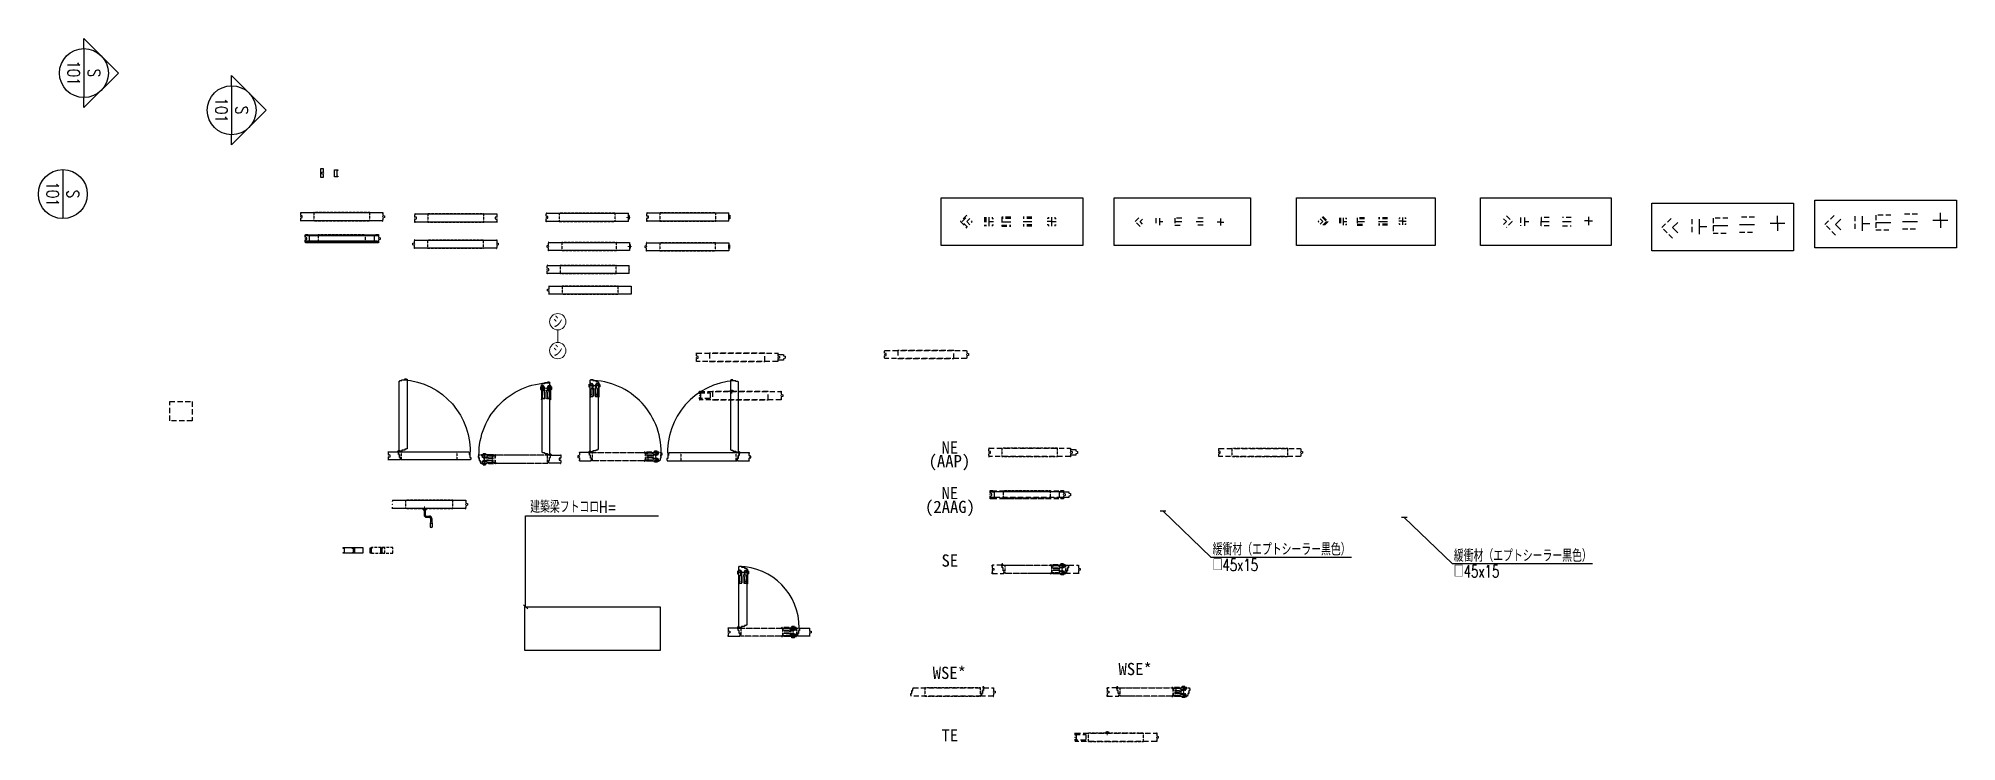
# Model space of a CAD drawing. Header units: inches. Extents: x -2475 to 21035, y -2573 to 6042.
import ezdxf
from ezdxf.enums import TextEntityAlignment as Align

# ---------------------------------------------------------------- set-up
doc = ezdxf.new("R2010")
doc.units = ezdxf.units.IN
doc.header["$LTSCALE"] = 10
doc.header["$MEASUREMENT"] = 0
for name, pattern in [('CENTER', [50.8, 31.75, -6.35, 6.35, -6.35]), ('DASHED2', [0.375, 0.25, -0.125]), ('HIDDEN', [9.525, 6.35, -3.175])]:
    doc.linetypes.add(name, pattern=pattern)
for name, color, linetype in [('_P11_文字', 3, 'Continuous'), ('_P11_製品寸法', 9, 'Continuous'), ('_P18_FAILED_LOADING_PLACE', 1, 'HIDDEN'), ('_P18_レール', 2, 'HIDDEN'), ('_文字', 3, 'Continuous'), ('_製品寸法', 9, 'Continuous'), ('_製品芯線', 1, 'CENTER'), ('P11_文字', 3, 'Continuous'), ('P11_格納', 2, 'HIDDEN'), ('P11_製品', 4, 'Continuous'), ('P11_製品寸法', 9, 'Continuous'), ('P11_軌跡', 5, 'HIDDEN')]:
    doc.layers.add(name, color=color, linetype=linetype)
doc.layers.add('_ロック', color=50, linetype='Continuous', lineweight=0)
doc.layers.add('_基準', color=1, linetype='CENTER', lineweight=0)
doc.styles.add('OKAMURA', font='SIMPLEX.shx', dxfattribs={"width": 0.7, "bigfont": 'BIGFONT.shx'})
doc.styles.add('OKAMURA-G', font='MS Gothic.ttf', dxfattribs={"width": 0.7})
doc.dimstyles.new('OKAMURA-050', dxfattribs={"dimscale": 50, "dimtxt": 3, "dimasz": 1, "dimexe": 0, "dimexo": 3, "dimgap": 1, "dimtad": 1, "dimdec": 8, "dimdsep": 46, "dimtxsty": 'OKAMURA', "dimblk1": 'DOT', "dimblk2": 'DOT', "dimsah": 1, "dimcen": 0, "dimclrt": 3, "dimadec": 0, "dimazin": 0, "dimtfac": 1, "dimtdec": 8, "dimtix": 1, "dimtmove": 2, "dimatfit": 3, "dimldrblk": 'OBLIQUE', "dimfxl": 0, "dimtolj": 1, "dimarcsym": 0})

msp = doc.modelspace()

# ---------------------------------------------------------------- texts
at = {"layer": 'P11_文字', "style": 'OKAMURA-G'}
for s, p in [('(AAP)', (8691, 863)), ('NE', (8696, 1029)), ('NE', (8696, 472)), ('(2AAG)', (8698, 303)), ('SE', (8696, -355)), ('WSE*', (8690, -1731)), ('WSE*', (10967, -1684)), ('TE', (8696, -2496))]:
    msp.add_text(s, height=150, rotation=360, dxfattribs=at).set_placement(p, align=Align.MIDDLE_CENTER)

# ---------------------------------------------------------------- blocks, each defined once
blk = doc.blocks.new('*U80')
at = {"color": 5, "linetype": 'ByBlock'}
for p, q in [((18.5, 41.05), (881.5, 41.05)), ((18.5, 39.15), (881.5, 39.15)), ((18.5, -39.15), (881.5, -39.15)), ((18.5, -41.05), (881.5, -41.05))]:
    blk.add_line(p, q, dxfattribs=at)
at = {"color": 0, "linetype": 'ByBlock'}
for p, q in [((900, 32), (845, 32)), ((845, 32), (845, -32)), ((3, -50), (3, -47.05)), ((845, -32), (900, -32))]:
    blk.add_line(p, q, dxfattribs=at)
for points in [[(18.5, -32), (18.5, -47.05), (33, -47.05), (33, -50), (3, -50), (3, -40), (0, -40), (0, -16.5), (20, -10.5), (20, 10.5), (0, 16.5), (0, 40), (3, 40), (3, 50), (33, 50), (33, 47.05), (18.5, 47.05), (18.5, 32)], [(0, -16.5), (0, -32), (55, -32), (55, 32), (0, 32), (0, 16.5)], [(881.5, 32), (881.5, 47.05), (867, 47.05), (867, 50), (897, 50), (897, 40), (900, 40), (900, 16.5), (920, 10.5), (920, -10.5), (900, -16.5), (900, -40), (897, -40), (897, -50), (867, -50), (867, -47.05), (881.5, -47.05), (881.5, -32)]]:
    blk.add_lwpolyline(points, dxfattribs=at)
at = {"color": 5, "linetype": 'ByBlock'}
for points in [[(881.5, 33.15), (18.5, 33.15), (18.5, 47.05), (881.5, 47.05)], [(881.5, -33.15), (18.5, -33.15), (18.5, -47.05), (881.5, -47.05)]]:
    blk.add_lwpolyline(points, close=True, dxfattribs=at)
at = {"layer": '_基準'}
for p in [(0, 0), (900, 0)]:
    blk.add_point(p, dxfattribs=at)
at = {"layer": 'Defpoints', "color": 155, "linetype": 'DASHED2'}
blk.add_lwpolyline([(740, 47.05), (160, 47.05), (160, -47.05), (740, -47.05)], close=True, dxfattribs=at)
blk = doc.blocks.new('*U79')
for p, q in [((3, 53), (0, 53)), ((0, 53), (0, 40)), ((3, 50), (3, 53)), ((1003, 50), (1003, 53)), ((1003, 53), (1006, 53)), ((1006, 53), (1006, 40)), ((0, -53), (0, -40)), ((3, -53), (0, -53)), ((3, -50), (3, -53)), ((1003, -50), (1003, -53)), ((1003, -53), (1006, -53)), ((1006, -53), (1006, -40))]:
    blk.add_line(p, q)
at = {"color": 0, "linetype": 'ByBlock'}
blk.add_lwpolyline([(0, -40), (0, -16.5), (20, -10.5), (20, 10.5), (0, 16.5), (0, 40), (3, 40), (3, 50), (1003, 50), (1003, 40), (1006, 40), (1006, 16.5), (1026, 10.5), (1026, -10.5), (1006, -16.5), (1006, -40), (1003, -40), (1003, -50), (3, -50), (3, -40)], close=True, dxfattribs=at)
at = {"layer": '_基準'}
for p in [(0, 0), (1006, 0)]:
    blk.add_point(p, dxfattribs=at)
at = {"layer": 'Defpoints', "color": 155, "linetype": 'DASHED2'}
blk.add_lwpolyline([(846, 50), (160, 50), (160, -50), (846, -50)], close=True, dxfattribs=at)
blk = doc.blocks.new('*U8')
blk.add_line((0, -77), (0, 77))
for centre in [(0, 177), (0, -177)]:
    blk.add_circle(centre, 100)
at = {"style": 'OKAMURA', "width": 0.7, "flags": 8}
for tag, p in [('シ', (0, 177)), ('サ', (0, -177))]:
    blk.add_attdef(tag, text='', height=150, dxfattribs=at).set_placement(p, align=Align.MIDDLE)
blk = doc.blocks.new('p11- k1')
at = {"color": 0, "linetype": 'ByBlock'}
for p, q in [((-40, 50), (-33, 50)), ((-35, 55), (49, 55)), ((-28, 29), (-31, 48)), ((-26, 50), (-26, 51)), ((-23, 30), (-26, 50)), ((-10, 28), (-21, 28)), ((-13, 23), (-21, 23)), ((-16, 67), (-20, 55)), ((-17, 45), (-17, 29)), ((-16, 67), (16, 67)), ((-16, 46), (-3, 50)), ((32, 28), (-16, 28)), ((-15, 68), (-15, 67)), ((-15, 68), (15, 68)), ((-13, 23), (-13, 18)), ((-9, 18), (-13, 18)), ((-11, 28), (-11, 28)), ((-10, 28), (-10, 18)), ((-9, 28), (-9, 15)), ((9, 15), (-9, 15)), ((-3, 50), (0, 51)), ((49, 51), (0, 51)), ((9, 28), (9, 15)), ((13, 18), (9, 18)), ((15, 28), (10, 28)), ((10, 28), (10, 18)), ((12, 28), (12, 28)), ((15, 23), (13, 23)), ((13, 23), (13, 18)), ((15, 68), (15, 67)), ((16, 67), (20, 55)), ((26, 13), (17, 22)), ((29, 17), (20, 26)), ((49, 16), (31, 16)), ((49, 11), (31, 11)), ((33, 30), (38, 41)), ((49, 42), (39, 42)), ((49, 55), (136, 55)), ((49, 51), (88, 51)), ((49, 42), (87, 42)), ((49, 16), (125, 16)), ((49, 11), (125, 11)), ((118, 36), (87, 42)), ((93, 50), (88, 51)), ((120, 45), (93, 50)), ((120, 37), (121, 44)), ((127, 18), (130, 50)), ((130, 50), (131, 51)), ((132, 17), (135, 48)), ((136, 55), (139, 55)), ((137, 50), (144, 50)), ((-40, -50), (-33, -50)), ((-35, -55), (49, -55)), ((-31, -48), (-28, -29)), ((-26, -51), (-23, -30)), ((-21, -23), (-13, -23)), ((-21, -28), (-10, -28)), ((-16, -67), (-20, -55)), ((-17, -29), (-17, -45)), ((-16, -28), (32, -28)), ((0, -51), (-16, -46)), ((-16, -67), (16, -67)), ((-15, -68), (-15, -67)), ((-15, -68), (15, -68)), ((-13, -18), (-13, -23)), ((-13, -18), (-9, -18)), ((-11, -28), (-11, -28)), ((-10, -18), (-10, -28)), ((-9, -15), (9, -15)), ((-9, -15), (-9, -28)), ((49, -51), (0, -51)), ((9, -15), (9, -28)), ((9, -18), (13, -18)), ((10, -18), (10, -28)), ((10, -28), (15, -28)), ((12, -28), (12, -28)), ((13, -18), (13, -23)), ((13, -23), (15, -23)), ((15, -68), (15, -67)), ((16, -67), (20, -55)), ((17, -22), (26, -13)), ((20, -26), (29, -17)), ((49, -11), (31, -11)), ((49, -16), (31, -16)), ((38, -41), (33, -30)), ((49, -42), (39, -42)), ((49, -11), (125, -11)), ((49, -16), (125, -16)), ((49, -42), (87, -42)), ((49, -51), (88, -51)), ((49, -55), (135, -55)), ((87, -42), (118, -36)), ((88, -51), (120, -45)), ((121, -44), (120, -37)), ((131, -51), (127, -18)), ((135, -48), (132, -17)), ((136, -55), (139, -55)), ((137, -50), (144, -50))]:
    blk.add_line(p, q, dxfattribs=at)
for centre, radius, start, end in [((-35, 50), 5, 90, 180), ((-33, 48), 2, 8.4258, 90), ((-31, 50), 5, 8.4299, 90), ((-21, 30), 7, 188.4276, 270), ((-21, 30), 2, 188.4217, 270), ((-16, 45), 1, 106.3869, 180), ((-16, 29), 1, 180, 270), ((15, 21), 7, 44.9999, 90), ((15, 21), 2, 44.9797, 89.9795), ((31, 18), 7, 225.0058, 270.0059), ((31, 18), 2, 225.0003, 270), ((32, 30), 2, 270, 339.6761), ((39, 40), 2, 90, 159.6769), ((119, 37), 1, 259.6901, 349.693), ((120, 44), 1, 349.6899, 79.6935), ((125, 18), 2, 270, 354.1449), ((125, 18), 7, 270, 354.144), ((136, 50), 5, 90, 174.1431), ((137, 48), 2, 90, 174.143), ((139, 50), 5, 0, 90), ((-35, -50), 5, 180, 270), ((-33, -48), 2, 270, 351.573), ((-31, -50), 5, 270, 351.5731), ((-21, -30), 7, 90, 171.573), ((-21, -30), 2, 90, 171.5731), ((-16, -29), 1, 90, 180), ((-16, -45), 1, 180, 253.6097), ((15, -21), 2, 270, 315.0014), ((15, -21), 7, 270.0082, 315.0083), ((31, -18), 7, 90, 135), ((31, -18), 2, 90, 134.9997), ((32, -30), 2, 20.338, 90.014), ((39, -40), 2, 200.3378, 270.0149), ((119, -37), 1, 10.3106, 100.3117), ((120, -44), 1, 280.3098, 10.3141), ((125, -18), 7, 5.8548, 90), ((125, -18), 2, 5.8563, 90), ((136, -50), 5, 185.8542, 270), ((137, -48), 2, 185.8529, 270), ((139, -50), 5, 270, 0)]:
    blk.add_arc(centre, radius, start, end, dxfattribs=at)
at = {"layer": '_基準'}
blk.add_line((0, -68), (0, 68), dxfattribs=at)
blk.add_point((0, 0), dxfattribs=at)
blk = doc.blocks.new('*U85')
at = {"color": 0, "linetype": 'ByBlock'}
for p, q in [((131.75, 940.75), (131.75, 935.1)), ((3, 40), (0, 40)), ((0, 40), (0, 16.5)), ((0, 16.5), (20, 10.5)), ((120, 50), (3, 50)), ((3, 50), (3, 40)), ((20, 10.5), (20, -10.5)), ((120, 40), (120, 50)), ((124.25, 40), (120, 40)), ((124.25, 18.5), (124.25, 40)), ((136, 18.5), (124.25, 18.5)), ((136, -18.5), (136, 18.5)), ((20, -10.5), (0, -16.5)), ((0, -16.5), (0, -40)), ((0, -40), (3, -40)), ((3, -40), (3, -50)), ((3, -50), (143.5, -50)), ((147.75, -18.5), (136, -18.5)), ((143.5, -50), (143.5, -40)), ((143.5, -40), (147.75, -40)), ((147.75, -40), (147.75, -18.5))]:
    blk.add_line(p, q, dxfattribs=at)
for p, q in [((3, 53), (0, 53)), ((0, 53), (0, 40)), ((3, 50), (3, 53)), ((0, -53), (0, -40)), ((3, -53), (0, -53)), ((3, -50), (3, -53))]:
    blk.add_line(p, q)
blk.add_lwpolyline([(131.75, 940.75), (141.75, 940.75), (141.75, 945), (163.25, 945), (163.25, 933.25), (200.25, 933.25), (200.25, 921.5), (221.75, 921.5), (221.75, 917.25), (231.75, 917.25), (231.75, 85.25), (221.75, 85.25), (221.75, 81), (200.25, 81), (200.25, 69.25), (163.25, 69.25), (163.25, 57.5), (141.75, 57.5), (141.75, 61.75), (131.75, 61.75), (131.75, 935.1)], dxfattribs=at)
at = {"color": 0, "linetype": 'HIDDEN'}
blk.add_lwpolyline([(1007.5, 50), (1007.5, 40), (1011.75, 40), (1011.75, 18.5), (1000, 18.5), (1000, -18.5), (988.25, -18.5), (988.25, -40), (984, -40), (984, -50), (152, -50), (152, -40), (147.75, -40), (147.75, -18.5), (136, -18.5), (136, 18.5), (124.25, 18.5), (124.25, 40), (128.5, 40), (128.5, 50)], close=True, dxfattribs=at)
at = {"color": 0, "linetype": 'ByBlock'}
blk.add_circle((124.25, 57.5), 4, dxfattribs=at)
for radius, start, end in [(877.64, 356.243465, 89.510362), (8, 290.364135, 249.635865)]:
    blk.add_arc((124.25, 57.5), radius, start, end, dxfattribs=at)
at = {"layer": '_基準'}
for p in [(181.75, 933.25), (0, 0), (1000, 0)]:
    blk.add_point(p, dxfattribs=at)
at = {"layer": 'Defpoints', "color": 155, "linetype": 'DASHED2'}
blk.add_lwpolyline([(840, -50), (160, -50), (160, 50), (840, 50)], close=True, dxfattribs=at)
at = {"color": 0, "linetype": 'ByBlock', "rotation": 270}
blk.add_blockref('p11- k1', (181.75, 869.25), dxfattribs=at)
at = {"color": 0, "linetype": 'HIDDEN', "rotation": 180}
blk.add_blockref('p11- k1', (936, 0), dxfattribs=at)
blk = doc.blocks.new('*U88')
at = {"color": 0, "linetype": 'ByBlock'}
for p, q in [((-124.25, 18.5), (-136, 18.5)), ((-136, 18.5), (-136, -18.5)), ((-120, 40), (-124.25, 40)), ((-124.25, 40), (-124.25, 18.5)), ((-3, 50), (-120, 50)), ((-120, 50), (-120, 40)), ((-20, 10.5), (0, 16.5)), ((-20, -10.5), (-20, 10.5)), ((-3, 40), (-3, 50)), ((0, 40), (-3, 40)), ((0, 16.5), (0, 40)), ((-136, -18.5), (-147.75, -18.5)), ((-147.75, -18.5), (-147.75, -40)), ((-147.75, -40), (-143.5, -40)), ((-143.5, -40), (-143.5, -50)), ((-143.5, -50), (-3, -50)), ((0, -16.5), (-20, -10.5)), ((-3, -50), (-3, -40)), ((-3, -40), (0, -40)), ((0, -40), (0, -16.5))]:
    blk.add_line(p, q, dxfattribs=at)
for p, q in [((-3, 50), (-3, 53)), ((-3, 53), (0, 53)), ((0, 53), (0, 40)), ((-3, -50), (-3, -53)), ((-3, -53), (0, -53)), ((0, -53), (0, -40))]:
    blk.add_line(p, q)
for points in [[(-231.75, 85.25), (-221.75, 85.25), (-221.75, 81), (-200.25, 81), (-200.25, 69.25), (-163.25, 69.25), (-163.25, 57.5), (-141.75, 57.5), (-141.75, 61.75), (-131.75, 61.75), (-131.75, 917.25), (-141.75, 917.25), (-141.75, 921.5), (-163.25, 921.5), (-163.25, 933.25), (-200.25, 933.25), (-200.25, 945), (-221.75, 945), (-221.75, 940.75), (-231.75, 940.75), (-231.75, 85.25)], [(-152, -50), (-152, -40), (-147.75, -40), (-147.75, -18.5), (-136, -18.5), (-136, 18.5), (-124.25, 18.5), (-124.25, 40), (-128.5, 40), (-128.5, 50), (-984, 50), (-984, 40), (-988.25, 40), (-988.25, 18.5), (-1000, 18.5), (-1000, -18.5), (-1011.75, -18.5), (-1011.75, -40), (-1007.5, -40), (-1007.5, -50), (-152, -50)]]:
    blk.add_lwpolyline(points, dxfattribs=at)
blk.add_circle((-124.25, 57.5), 4, dxfattribs=at)
for radius, start, end in [(877.64, 93.756535, 183.756535), (8, 290.364135, 249.635865)]:
    blk.add_arc((-124.25, 57.5), radius, start, end, dxfattribs=at)
at = {"layer": '_基準'}
blk.add_point((0, 0), dxfattribs=at)
at = {"layer": 'Defpoints', "color": 155, "linetype": 'DASHED2'}
blk.add_lwpolyline([(-840, -50), (-160, -50), (-160, 50), (-840, 50)], close=True, dxfattribs=at)
blk = doc.blocks.new('*U112')
at = {"color": 0, "linetype": 'ByBlock'}
for p, q in [((-23, -5), (-24, 0)), ((24, 0), (-24, 0)), ((24, 0), (23, -5)), ((-23, -5), (23, -5)), ((-22, -5), (-22, -6)), ((-21, -9), (-22, -6)), ((-22, -6), (22, -6)), ((22, -9), (-21, -9)), ((22, -5), (22, -6)), ((22, -9), (22, -6))]:
    blk.add_line(p, q, dxfattribs=at)
blk.add_arc((0, 68), 79.8, 254.371, 285.6286, dxfattribs=at)
at = {"layer": '_基準'}
blk.add_line((0, 23), (0, -23), dxfattribs=at)
blk = doc.blocks.new('*U118')
for p, q in [((3, 53), (0, 53)), ((0, 53), (0, 40)), ((0, 40), (3, 40)), ((3, 50), (3, 53)), ((3, 50), (3, 40)), ((897, 50), (897, 53)), ((897, 53), (900, 53)), ((900, 53), (900, 40)), ((0, -53), (0, -40)), ((0, -40), (3, -40)), ((3, -53), (0, -53)), ((3, -50), (3, -40)), ((3, -50), (3, -53)), ((897, -50), (897, -53)), ((897, -53), (900, -53)), ((900, -53), (900, -40))]:
    blk.add_line(p, q)
at = {"color": 0, "linetype": 'ByBlock'}
for points in [[(0, 34), (0, 40)], [(3, 50), (897, 50), (897, 40), (900, 40), (900, 16), (920, 10), (920, -10), (900, -16), (900, -40), (897, -40), (897, -50), (3, -50)], [(0, -40), (0, -35)]]:
    blk.add_lwpolyline(points, dxfattribs=at)
at = {"color": 155, "linetype": 'DASHED2'}
blk.add_lwpolyline([(740, 50), (160, 50), (160, -50), (740, -50)], close=True, dxfattribs=at)
at = {"layer": '_P11_製品寸法'}
for p, q in [((386, -71), (385, -72)), ((385, -72), (385, -75)), ((385, -75), (386, -76)), ((388, -71), (386, -71)), ((386, -76), (386, -71)), ((388, -76), (386, -76)), ((389, -63), (388, -64)), ((388, -64), (402, -64)), ((388, -64), (388, -130)), ((401, -63), (389, -63)), ((401, -63), (402, -64)), ((402, -64), (402, -130)), ((402, -71), (404, -71)), ((402, -76), (404, -76)), ((404, -76), (404, -71)), ((404, -71), (405, -72)), ((405, -75), (404, -76)), ((405, -72), (405, -75)), ((416, -144), (454, -144)), ((416, -158), (454, -158)), ((465, -209), (464, -234)), ((464, -234), (464, -281)), ((486, -234), (464, -234)), ((485, -209), (465, -209)), ((483, -199), (466, -199)), ((466, -199), (466, -209)), ((466, -208), (483, -208)), ((468, -172), (468, -198)), ((468, -198), (469, -199)), ((482, -198), (468, -198)), ((470, -182), (475, -179)), ((470, -182), (480, -182)), ((470, -182), (470, -199)), ((470, -186), (471, -185)), ((480, -186), (470, -186)), ((471, -182), (471, -199)), ((471, -185), (479, -185)), ((480, -182), (475, -179)), ((479, -182), (479, -199)), ((480, -186), (479, -185)), ((480, -182), (480, -199)), ((482, -198), (481, -199)), ((482, -172), (482, -198)), ((483, -199), (483, -209)), ((485, -209), (486, -234)), ((486, -234), (486, -281)), ((464, -281), (486, -281))]:
    blk.add_line(p, q, dxfattribs=at)
for radius in [1.5, 1]:
    blk.add_circle((395, -76), radius, dxfattribs=at)
for centre, radius, start, end in [((416, -130), 28, 180, 270), ((416, -130), 14, 180, 270), ((454, -172), 28, 0, 90), ((454, -172), 14, 0, 90), ((475, -262), 22, 240.0002, 300)]:
    blk.add_arc(centre, radius, start, end, dxfattribs=at)
at = {"layer": '_基準'}
for p in [(0, 0), (900, 0)]:
    blk.add_point(p, dxfattribs=at)
at = {"color": 0, "linetype": 'ByBlock', "xscale": -1}
blk.add_blockref('*U112', (395, -50), dxfattribs=at)
blk = doc.blocks.new('*U74')
at = {"color": 0, "linetype": 'ByBlock'}
blk.add_lwpolyline([(37, -16.5), (17, -10.5), (17, 10.5), (37, 16.5), (37, 40), (34, 40), (34, 50), (0, 50), (0, -50), (34, -50), (34, -40), (37, -40)], close=True, dxfattribs=at)
at = {"layer": '_基準'}
for p in [(0, 0), (37, 0)]:
    blk.add_point(p, dxfattribs=at)
blk = doc.blocks.new('*U27')
at = {"layer": '_P18_レール', "extrusion": (7.4988e-33, 1.22465e-16, -1)}
for p, q in [((110, 55), (0, 55)), ((110, 40), (0, 40)), ((110, -40), (0, -40)), ((110, -55), (0, -55))]:
    blk.add_line(p, q, dxfattribs=at)
at = {"layer": '_製品芯線'}
blk.add_line((0, 0), (110, 0), dxfattribs=at)
blk = doc.blocks.new('P11_RAIL_110_ENCLOSED')
at = {"layer": '_P18_レール'}
for p, q in [((110, 55), (0, 55)), ((0, 55), (0, -55)), ((110, 40), (0, 40)), ((0, -40), (110, -40)), ((0, -55), (110, -55))]:
    blk.add_line(p, q, dxfattribs=at)
at = {"layer": '_製品芯線'}
blk.add_line((0, 0), (110, 0), dxfattribs=at)
blk = doc.blocks.new('*U99')
at = {"layer": '_P18_レール'}
for p, q in [((0, 42.5), (0, -42.5)), ((85, 42.5), (0, 42.5)), ((0, -42.5), (85, -42.5))]:
    blk.add_line(p, q, dxfattribs=at)
at = {"layer": '_製品芯線'}
blk.add_line((0, 0), (85, 0), dxfattribs=at)
blk = doc.blocks.new('*U28')
at = {"layer": '_P18_レール', "extrusion": (7.4988e-33, 1.22465e-16, -1)}
for p, q in [((85, 42.5), (0, 42.5)), ((85, -42.5), (0, -42.5))]:
    blk.add_line(p, q, dxfattribs=at)
at = {"layer": '_製品芯線'}
blk.add_line((0, 0), (85, 0), dxfattribs=at)
blk = doc.blocks.new('P11_RAIL_85_TURN_L')
at = {"layer": '_P18_レール', "extrusion": (8.65956e-17, -8.65956e-17, -1)}
for p, q in [((-60, 0), (0, 60)), ((0, -60), (-60, 0))]:
    blk.add_line(p, q, dxfattribs=at)
at = {"layer": '_製品芯線'}
for p in [(30, 30), (30, -30)]:
    blk.add_line(p, (0, 0), dxfattribs=at)
blk = doc.blocks.new('P11_RAIL_66S_ENCLOSED')
at = {"layer": '_P18_レール'}
for p, q in [((90, 45), (0, 45)), ((0, 45), (0, -45)), ((90, 33), (0, 33)), ((0, -33), (90, -33)), ((0, -45), (90, -45))]:
    blk.add_line(p, q, dxfattribs=at)
at = {"layer": '_製品芯線'}
blk.add_line((0, 0), (90, 0), dxfattribs=at)
blk = doc.blocks.new('*U29')
at = {"layer": '_P18_レール', "extrusion": (7.4988e-33, 1.22465e-16, -1)}
for p, q in [((110, 45), (0, 45)), ((110, 33), (0, 33)), ((110, -33), (0, -33)), ((110, -45), (0, -45))]:
    blk.add_line(p, q, dxfattribs=at)
at = {"layer": '_製品芯線'}
blk.add_line((0, 0), (110, 0), dxfattribs=at)
blk = doc.blocks.new('P11_RAIL_66S_TURN_L')
at = {"layer": '_P18_レール'}
for p, q in [((0, 64), (-64, 0)), ((-64, 0), (0, -64)), ((8, 55), (-47, 0)), ((-47, 0), (8, -55)), ((55, 8), (47, 0)), ((47, 0), (55, -8))]:
    blk.add_line(p, q, dxfattribs=at)
at = {"layer": '_製品芯線', "extrusion": (2.16322e-12, 5.76924e-13, -1)}
for p in [(32, 32), (32, -32)]:
    blk.add_line(p, (0, 0), dxfattribs=at)
blk = doc.blocks.new('*U34')
at = {"layer": '_P18_レール'}
for p, q in [((100, 50), (0, 50)), ((0, 50), (0, 0)), ((0, -50), (0, 0)), ((100, -50), (0, -50))]:
    blk.add_line(p, q, dxfattribs=at)
at = {"layer": '_製品芯線'}
blk.add_line((0, 0), (100, 0), dxfattribs=at)
blk = doc.blocks.new('*U35')
at = {"layer": '_P18_レール', "extrusion": (7.4988e-33, 1.22465e-16, -1)}
blk.add_line((110, 50), (0, 50), dxfattribs=at)
at = {"layer": '_P18_レール'}
blk.add_line((0, -50), (110, -50), dxfattribs=at)
at = {"layer": '_製品芯線'}
blk.add_line((0, 0), (110, 0), dxfattribs=at)
blk = doc.blocks.new('P11_RAIL_100H_TURN_L')
at = {"layer": '_P18_レール'}
for p, q in [((0, 71), (-71, 0)), ((-71, 0), (0, -71))]:
    blk.add_line(p, q, dxfattribs=at)
at = {"layer": '_製品芯線', "extrusion": (2.16322e-12, 5.76924e-13, -1)}
for p in [(35, 35), (35, -35)]:
    blk.add_line(p, (0, 0), dxfattribs=at)
blk = doc.blocks.new('P11_RAIL_110_TURN_T')
at = {"layer": '_P18_レール'}
for p, q in [((-55, 55), (-55, -55)), ((-40, 55), (-40, -55)), ((40, 55), (40, 40)), ((40, 40), (55, 40)), ((40, -40), (40, -55)), ((40, -40), (55, -40))]:
    blk.add_line(p, q, dxfattribs=at)
at = {"layer": '_製品芯線'}
for p, q in [((0, 55), (0, -55)), ((0, 0), (55, 0))]:
    blk.add_line(p, q, dxfattribs=at)
blk = doc.blocks.new('P11_RAIL_110_TURN_L')
at = {"layer": '_P18_レール'}
for p, q in [((0, 78), (-78, 0)), ((-78, 0), (0, -78)), ((-57, 0), (11, 67)), ((11, -67), (-57, 0)), ((57, 0), (67, 11)), ((67, -11), (57, 0))]:
    blk.add_line(p, q, dxfattribs=at)
at = {"layer": '_製品芯線'}
for p, q in [((39, 39), (0, 0)), ((0, 0), (39, -39))]:
    blk.add_line(p, q, dxfattribs=at)
blk = doc.blocks.new('P11_RAIL_85_TURN_T')
at = {"layer": '_P18_レール'}
blk.add_line((-42.5, 42.5), (-42.5, -42.5), dxfattribs=at)
at = {"layer": '_製品芯線'}
for p, q in [((0, 42.5), (0, -42.5)), ((0, 0), (42.5, 0))]:
    blk.add_line(p, q, dxfattribs=at)
blk = doc.blocks.new('P11_RAIL_66S_TURN_T')
at = {"layer": '_P18_レール'}
for p, q in [((-45, 45), (-45, -45)), ((-33, 45), (-33, -45)), ((33, 45), (33, 33)), ((45, 33), (33, 33)), ((33, -33), (33, -45)), ((33, -33), (45, -33))]:
    blk.add_line(p, q, dxfattribs=at)
at = {"layer": '_製品芯線'}
for p, q in [((0, 45), (0, -45)), ((0, 0), (45, 0))]:
    blk.add_line(p, q, dxfattribs=at)
blk = doc.blocks.new('P11_RAIL_100H_TURN_T')
at = {"layer": '_P18_レール'}
blk.add_line((-50, 50), (-50, -50), dxfattribs=at)
at = {"layer": '_製品芯線'}
for p, q in [((0, 50), (0, -50)), ((0, 0), (50, 0))]:
    blk.add_line(p, q, dxfattribs=at)
blk = doc.blocks.new('P11_RAIL_110_CROSS')
at = {"layer": '_P18_レール'}
for p, q in [((-40, 40), (-55, 40)), ((-40, 55), (-40, 40)), ((40, 55), (40, 40)), ((40, 40), (55, 40)), ((-40, -40), (-55, -40)), ((-40, -40), (-40, -55)), ((40, -40), (40, -55)), ((40, -40), (55, -40))]:
    blk.add_line(p, q, dxfattribs=at)
at = {"layer": '_製品芯線'}
for p, q in [((0, 0), (-55, 0)), ((0, 55), (0, -55)), ((0, 0), (55, 0))]:
    blk.add_line(p, q, dxfattribs=at)
blk = doc.blocks.new('P11_RAIL_85_CROSS')
at = {"layer": '_製品芯線'}
for p, q in [((0, 0), (-42.5, 0)), ((0, 42.5), (0, -42.5)), ((0, 0), (42.5, 0))]:
    blk.add_line(p, q, dxfattribs=at)
blk = doc.blocks.new('P11_RAIL_66S_CROSS')
at = {"layer": '_P18_レール'}
for p, q in [((-45, 33), (-33, 33)), ((-33, 45), (-33, 33)), ((33, 45), (33, 33)), ((45, 33), (33, 33)), ((-33, -33), (-45, -33)), ((-33, -33), (-33, -45)), ((33, -33), (33, -45)), ((33, -33), (45, -33))]:
    blk.add_line(p, q, dxfattribs=at)
at = {"layer": '_製品芯線'}
for p, q in [((0, 0), (-45, 0)), ((0, 45), (0, -45)), ((0, 0), (45, 0))]:
    blk.add_line(p, q, dxfattribs=at)
blk = doc.blocks.new('P11_RAIL_100H_CROSS')
at = {"layer": '_製品芯線'}
for p, q in [((0, 0), (-50, 0)), ((0, 50), (0, -50)), ((0, 0), (50, 0))]:
    blk.add_line(p, q, dxfattribs=at)
blk = doc.blocks.new('*U37')
at = {"color": 0, "linetype": 'ByBlock'}
blk.add_lwpolyline([(40, 34.5), (29, 34.5), (29, -34.5), (40, -34.5), (40, -42.5), (0, -42.5), (0, 42.5), (40, 42.5)], close=True, dxfattribs=at)
blk = doc.blocks.new('*U84')
at = {"color": 0, "linetype": 'ByBlock'}
for points in [[(-11, -24.5), (5, -24.5), (5, 24.5), (-11, 24.5), (-11, 34.5), (130, 34.5), (130, -34.5), (-11, -34.5)], [(100, -24.5), (116, -24.5), (116, 24.5), (100, 24.5), (100, 34.5), (230, 34.5), (230, -34.5), (100, -34.5)]]:
    blk.add_lwpolyline(points, close=True, dxfattribs=at)
blk = doc.blocks.new('*U104')
for p, q in [((23, -34), (23, -31)), ((155, -34), (155, -31))]:
    blk.add_line(p, q)
at = {"color": 0, "linetype": 'ByBlock'}
for points in [[(15, 28), (0, 28), (0, -28), (15, -28)], [(147, 28), (132, 28), (132, -28), (147, -28)]]:
    blk.add_lwpolyline(points, close=True, dxfattribs=at)
for points in [[(23, -31), (16, -31, -0.414214), (15, -30), (15, 30, -0.414214), (16, 31), (23, 31, -0.414214), (24, 30), (24, 24), (23, 24), (23, 30), (16, 30), (16, -30), (23, -30), (23, -24), (24, -24), (24, -30, -0.414214)], [(156, -31), (148, -31, -0.414214), (147, -30), (147, 30, -0.414214), (148, 31), (156, 31, -0.414214), (156, 30), (156, 24), (156, 24), (156, 30), (148, 30), (148, -30), (156, -30), (156, -24), (156, -24), (156, -30, -0.414214)]]:
    blk.add_lwpolyline(points, format="xyb", close=True, dxfattribs=at)
at = {"color": 0, "linetype": 'HIDDEN', "ltscale": 0.5}
for points in [[(23, -34), (186, -34), (186, 35), (23, 35), (23, 31)], [(155, -34), (285, -34), (285, 35), (155, 35), (155, 31)]]:
    blk.add_lwpolyline(points, dxfattribs=at)
blk = doc.blocks.new('P11_RECT')
at = {"layer": '_P18_FAILED_LOADING_PLACE'}
blk.add_lwpolyline([(0, 236), (275, 236), (275, 0), (0, 0)], close=True, dxfattribs=at)
blk = doc.blocks.new('YASHI HEIMEN')
for p, q in [((424, 0), (0, 424)), ((0, 300), (0, 424)), ((0, 300), (0, -300)), ((0, -424), (424, 0)), ((0, -424), (0, -300))]:
    blk.add_line(p, q)
blk.add_circle((0, 0), 300)
at = {"style": 'OKAMURA', "width": 0.8, "flags": 8}
for tag, p in [('101', (-125, 0)), ('S', (125, 0))]:
    blk.add_attdef(tag, text='', height=150, rotation=270, dxfattribs=at).set_placement(p, align=Align.MIDDLE_CENTER)
blk = doc.blocks.new('PARTITION_YASHI HEIMEN FRONT')
blk.add_line((0, 300), (0, -300))
blk.add_circle((0, 0), 300)
at = {"style": 'OKAMURA', "width": 0.8, "flags": 8}
for tag, p in [('101', (-125, 0)), ('S', (125, 0))]:
    blk.add_attdef(tag, text='', height=150, rotation=270, dxfattribs=at).set_placement(p, align=Align.MIDDLE_CENTER)
blk = doc.blocks.new('*U114')
for p, q in [((3, 53), (0, 53)), ((0, 53), (0, 40)), ((3, 50), (3, 53)), ((1006, -50), (1006, 50)), ((0, -53), (0, -40)), ((3, -53), (0, -53)), ((3, -50), (3, -53))]:
    blk.add_line(p, q)
at = {"color": 0, "linetype": 'ByBlock'}
for p, q in [((0, 16.5), (0, 40)), ((0, 40), (3, 40)), ((20, 10.5), (0, 16.5)), ((3, 40), (3, 50)), ((3, 50), (1006, 50)), ((20, -10.5), (20, 10.5)), ((0, -16.5), (20, -10.5)), ((0, -40), (0, -16.5)), ((3, -40), (0, -40)), ((3, -50), (3, -40)), ((1006, -50), (3, -50))]:
    blk.add_line(p, q, dxfattribs=at)
at = {"layer": '_基準'}
for p in [(0, 0), (1006, 0)]:
    blk.add_point(p, dxfattribs=at)
at = {"layer": 'Defpoints', "color": 155, "linetype": 'DASHED2'}
blk.add_lwpolyline([(846, 50), (160, 50), (160, -50), (846, -50)], close=True, dxfattribs=at)
at = {"rotation": 90.00000000000001}
blk.add_blockref('*U112', (1006, 0), dxfattribs=at)
blk = doc.blocks.new('*U81')
for p, q in [((3, 53), (0, 53)), ((0, 53), (0, 40)), ((3, 50), (3, 53)), ((1003, 50), (1003, 53)), ((1003, 53), (1006, 53)), ((1006, 53), (1006, 40)), ((0, -53), (0, -40)), ((3, -53), (0, -53)), ((3, -50), (3, -53)), ((1003, -50), (1003, -53)), ((1003, -53), (1006, -53)), ((1006, -53), (1006, -40))]:
    blk.add_line(p, q)
at = {"color": 0, "linetype": 'ByBlock'}
for p, q in [((0, 16.5), (0, 40)), ((0, 40), (3, 40)), ((20, 10.5), (0, 16.5)), ((3, 40), (3, 50)), ((3, 50), (1003, 50)), ((20, -10.5), (20, 10.5)), ((1006, 16.5), (986, 10.5)), ((986, 10.5), (986, -10.5)), ((1003, 50), (1003, 40)), ((1003, 40), (1006, 40)), ((1006, 40), (1006, 16.5)), ((0, -16.5), (20, -10.5)), ((0, -40), (0, -16.5)), ((3, -40), (0, -40)), ((3, -50), (3, -40)), ((1003, -50), (3, -50)), ((986, -10.5), (1006, -16.5)), ((1006, -40), (1003, -40)), ((1003, -40), (1003, -50)), ((1006, -16.5), (1006, -40))]:
    blk.add_line(p, q, dxfattribs=at)
at = {"layer": '_基準'}
for p in [(0, 0), (1006, 0)]:
    blk.add_point(p, dxfattribs=at)
at = {"layer": 'Defpoints', "color": 155, "linetype": 'DASHED2'}
blk.add_lwpolyline([(846, 50), (160, 50), (160, -50), (846, -50)], close=True, dxfattribs=at)
blk = doc.blocks.new('*U82')
at = {"color": 0, "linetype": 'ByBlock'}
for p, q in [((-20, 10.5), (0, 16.5)), ((-20, -10.5), (-20, 10.5)), ((0, 16.5), (0, 40)), ((0, 40), (3, 40)), ((3, 40), (3, 50)), ((3, 50), (1003, 50)), ((1003, 50), (1003, 40)), ((1003, 40), (1006, 40)), ((1006, 40), (1006, 16.5)), ((1006, 16.5), (1026, 10.5)), ((1026, 10.5), (1026, -10.5)), ((0, -16.5), (-20, -10.5)), ((0, -40), (0, -16.5)), ((3, -40), (0, -40)), ((3, -50), (3, -40)), ((1003, -50), (3, -50)), ((1006, -40), (1003, -40)), ((1003, -40), (1003, -50)), ((1026, -10.5), (1006, -16.5)), ((1006, -16.5), (1006, -40))]:
    blk.add_line(p, q, dxfattribs=at)
for p, q in [((3, 53), (0, 53)), ((0, 53), (0, 40)), ((3, 50), (3, 53)), ((1003, 50), (1003, 53)), ((1003, 53), (1006, 53)), ((1006, 53), (1006, 40)), ((0, -53), (0, -40)), ((3, -53), (0, -53)), ((3, -50), (3, -53)), ((1003, -50), (1003, -53)), ((1003, -53), (1006, -53)), ((1006, -53), (1006, -40))]:
    blk.add_line(p, q)
at = {"layer": '_基準'}
for p in [(0, 0), (1006, 0)]:
    blk.add_point(p, dxfattribs=at)
at = {"layer": 'Defpoints', "color": 155, "linetype": 'DASHED2'}
blk.add_lwpolyline([(846, 50), (160, 50), (160, -50), (846, -50)], close=True, dxfattribs=at)
blk = doc.blocks.new('*U113')
at = {"color": 0, "linetype": 'ByBlock'}
for p, q in [((-20, 10), (0, 16)), ((-20, -10), (-20, 10)), ((0, 16), (0, 40)), ((0, 40), (3, 40)), ((3, 40), (3, 50)), ((3, 50), (992, 50)), ((0, -16), (-20, -10)), ((0, -40), (0, -16)), ((3, -40), (0, -40)), ((3, -50), (3, -40)), ((992, -50), (3, -50))]:
    blk.add_line(p, q, dxfattribs=at)
for p, q in [((3, 53), (0, 53)), ((0, 53), (0, 40)), ((3, 50), (3, 53)), ((992, 50), (992, -50)), ((0, -53), (0, -40)), ((3, -53), (0, -53)), ((3, -50), (3, -53))]:
    blk.add_line(p, q)
at = {"layer": '_基準'}
blk.add_point((0, 0), dxfattribs=at)
at = {"layer": 'Defpoints', "color": 155, "linetype": 'DASHED2'}
blk.add_lwpolyline([(832, 50), (160, 50), (160, -50), (832, -50)], close=True, dxfattribs=at)
at = {"rotation": 90.00000000000001}
blk.add_blockref('*U112', (992, 0), dxfattribs=at)
blk = doc.blocks.new('*U83')
for p, q in [((3, 53), (0, 53)), ((0, 53), (0, 40)), ((3, 50), (3, 53)), ((997, 50), (997, 53)), ((997, 53), (1000, 53)), ((1000, 53), (1000, 40)), ((0, -40), (0, -53)), ((0, -53), (3, -53)), ((3, -53), (3, -50)), ((997, -53), (997, -50)), ((1000, -53), (997, -53)), ((1000, -40), (1000, -53))]:
    blk.add_line(p, q)
at = {"color": 0, "linetype": 'ByBlock'}
blk.add_lwpolyline([(0, -40), (0, -16.5), (20, -10.5), (20, 10.5), (0, 16.5), (0, 40), (3, 40), (3, 50), (997, 50), (997, 40), (1000, 40), (1000, 16.5), (1020, 10.5), (1020, -10.5), (1000, -16.5), (1000, -40), (997, -40), (997, -50), (3, -50), (3, -40)], close=True, dxfattribs=at)
blk.add_lwpolyline([(1000, 33.75), (1066, 33.75), (1066, 17.5), (1086, 12.75), (1086, -12.75), (1066, -17.5), (1066, -33.75), (1000, -33.75)], dxfattribs=at)
at = {"layer": '_基準'}
for p in [(0, 0), (1000, 0)]:
    blk.add_point(p, dxfattribs=at)
at = {"layer": 'Defpoints', "color": 155, "linetype": 'DASHED2'}
blk.add_lwpolyline([(840, 50), (160, 50), (160, -50), (840, -50)], close=True, dxfattribs=at)
blk = doc.blocks.new('*U97')
for p, q in [((0, 40), (0, 53)), ((0, 53), (3, 53)), ((0, 40), (3, 40)), ((3, 53), (3, 50)), ((3, 40), (3, 50)), ((997, 50), (997, 53)), ((997, 53), (1000, 53)), ((1000, 53), (1000, 40)), ((0, -40), (0, -53)), ((0, -40), (3, -40)), ((0, -53), (3, -53)), ((3, -40), (3, -50)), ((3, -53), (3, -50)), ((997, -53), (997, -50)), ((1000, -53), (997, -53)), ((1000, -40), (1000, -53))]:
    blk.add_line(p, q)
at = {"color": 0, "linetype": 'ByBlock'}
for points in [[(0, 34.5), (0, 40)], [(3, 50), (997, 50), (997, 40), (1000, 40), (1000, 16.5), (1020, 10.5), (1020, -10.5), (1000, -16.5), (1000, -40), (997, -40), (997, -50), (3, -50)], [(0, -40), (0, -34.5)]]:
    blk.add_lwpolyline(points, dxfattribs=at)
blk.add_lwpolyline([(0, -24), (16, -24), (16, 24), (0, 24), (0, 34.5), (130, 34.5), (130, -34.5), (0, -34.5)], close=True, dxfattribs=at)
at = {"layer": '_基準'}
for p in [(0, 0), (1000, 0)]:
    blk.add_point(p, dxfattribs=at)
at = {"layer": 'Defpoints', "color": 155, "linetype": 'DASHED2'}
blk.add_lwpolyline([(840, 50), (160, 50), (160, -50), (840, -50)], close=True, dxfattribs=at)
at = {"color": 0, "linetype": 'ByBlock', "rotation": 180}
blk.add_blockref('*U112', (395, 50), dxfattribs=at)
blk = doc.blocks.new('*U87')
for p, q in [((3, 53), (0, 53)), ((0, 53), (0, 40)), ((3, 50), (3, 53)), ((897, 50), (897, 53)), ((897, 53), (900, 53)), ((900, 53), (900, 40)), ((0, -53), (0, -40)), ((3, -53), (0, -53)), ((3, -50), (3, -53)), ((897, -53), (897, -50)), ((900, -53), (897, -53)), ((900, -40), (900, -53))]:
    blk.add_line(p, q)
at = {"color": 5, "linetype": 'ByBlock'}
for p, q in [((18.5, 41.05), (881.5, 41.05)), ((18.5, 39.15), (881.5, 39.15)), ((18.5, -39.15), (881.5, -39.15)), ((18.5, -41.05), (881.5, -41.05))]:
    blk.add_line(p, q, dxfattribs=at)
at = {"color": 0, "linetype": 'ByBlock'}
for p, q in [((900, 32), (845, 32)), ((845, 32), (845, -32)), ((3, -50), (3, -47.05)), ((845, -32), (900, -32))]:
    blk.add_line(p, q, dxfattribs=at)
for points in [[(18.5, -32), (18.5, -47.05), (33, -47.05), (33, -50), (3, -50), (3, -40), (0, -40), (0, -16.5), (20, -10.5), (20, 10.5), (0, 16.5), (0, 40), (3, 40), (3, 50), (33, 50), (33, 47.05), (18.5, 47.05), (18.5, 32)], [(0, -16.5), (0, -32), (55, -32), (55, 32), (0, 32), (0, 16.5)], [(881.5, 32), (881.5, 47.05), (867, 47.05), (867, 50), (897, 50), (897, 40), (900, 40), (900, 16.5), (920, 10.5), (920, -10.5), (900, -16.5), (900, -40), (897, -40), (897, -50), (867, -50), (867, -47.05), (881.5, -47.05), (881.5, -32)], [(900, 33.75), (966, 33.75), (966, 17.5), (986, 12.75), (986, -12.75), (966, -17.5), (966, -33.75), (900, -33.75)]]:
    blk.add_lwpolyline(points, dxfattribs=at)
at = {"color": 5, "linetype": 'ByBlock'}
for points in [[(881.5, 33.15), (18.5, 33.15), (18.5, 47.05), (881.5, 47.05)], [(881.5, -33.15), (18.5, -33.15), (18.5, -47.05), (881.5, -47.05)]]:
    blk.add_lwpolyline(points, close=True, dxfattribs=at)
at = {"layer": '_基準'}
for p in [(0, 0), (900, 0)]:
    blk.add_point(p, dxfattribs=at)
at = {"layer": 'Defpoints', "color": 155, "linetype": 'DASHED2'}
blk.add_lwpolyline([(740, 47.05), (160, 47.05), (160, -47.05), (740, -47.05)], close=True, dxfattribs=at)
blk = doc.blocks.new('*U91')
for p, q in [((0, 40), (0, 53)), ((0, 53), (3, 53)), ((3, 53), (3, 50)), ((1059, 53), (1056, 53)), ((1056, 53), (1056, 50)), ((1059, 40), (1059, 53)), ((0, -53), (0, -40)), ((3, -53), (0, -53)), ((3, -50), (3, -53)), ((1056, -50), (1056, -53)), ((1056, -53), (1059, -53)), ((1059, -53), (1059, -40))]:
    blk.add_line(p, q)
at = {"color": 0, "linetype": 'ByBlock'}
for p, q in [((3, 40), (0, 40)), ((0, 40), (0, 16)), ((0, 16), (20, 10)), ((120, 50), (3, 50)), ((3, 50), (3, 40)), ((20, 10), (20, -10)), ((120, 40), (120, 50)), ((124, 40), (120, 40)), ((124, 18), (124, 40)), ((136, 18), (124, 18)), ((136, -18), (136, 18)), ((923, -18), (923, 18)), ((923, 18), (935, 18)), ((935, 40), (939, 40)), ((935, 18), (935, 40)), ((939, 40), (939, 50)), ((939, 50), (1056, 50)), ((1056, 50), (1056, 40)), ((1056, 40), (1059, 40)), ((1059, 40), (1059, 16)), ((1059, 16), (1079, 10)), ((1079, 10), (1079, -10)), ((20, -10), (0, -16)), ((0, -16), (0, -40)), ((0, -40), (3, -40)), ((3, -40), (3, -50)), ((3, -50), (144, -50)), ((148, -18), (136, -18)), ((144, -50), (144, -40)), ((144, -40), (148, -40)), ((148, -40), (148, -18)), ((911, -40), (911, -18)), ((911, -18), (923, -18)), ((916, -40), (911, -40)), ((916, -50), (916, -40)), ((1056, -50), (916, -50)), ((1059, -40), (1056, -40)), ((1056, -40), (1056, -50)), ((1079, -10), (1059, -16)), ((1059, -16), (1059, -40))]:
    blk.add_line(p, q, dxfattribs=at)
blk.add_lwpolyline([(931, 50), (931, 40), (935, 40), (935, 18), (923, 18), (923, -18), (911, -18), (911, -40), (907, -40), (907, -50), (152, -50), (152, -40), (148, -40), (148, -18), (136, -18), (136, 18), (124, 18), (124, 40), (128, 40), (128, 50)], close=True, dxfattribs=at)
blk.add_circle((124, 58), 4, dxfattribs=at)
blk.add_arc((124, 58), 8, 290.3641, 249.6359, dxfattribs=at)
at = {"layer": '_基準'}
for p in [(0, 0), (1059, 0)]:
    blk.add_point(p, dxfattribs=at)
at = {"layer": 'Defpoints', "color": 155, "linetype": 'DASHED2'}
blk.add_lwpolyline([(899, -50), (160, -50), (160, 50), (899, 50)], close=True, dxfattribs=at)
at = {"color": 0, "linetype": 'ByBlock', "rotation": 180}
blk.add_blockref('p11- k1', (857, 0), dxfattribs=at)
blk = doc.blocks.new('*U96')
for p, q in [((-3, 50), (-3, 53)), ((-3, 53), (0, 53)), ((0, 53), (0, 40)), ((-3, -50), (-3, -53)), ((-3, -53), (0, -53)), ((0, -53), (0, -40))]:
    blk.add_line(p, q)
at = {"color": 0, "linetype": 'ByBlock'}
for points in [[(-152, -50), (-1007.5, -50), (-1007.5, -40), (-1011.75, -40), (-1011.75, -18.5), (-1000, -18.5), (-1000, 18.5), (-988.25, 18.5), (-988.25, 40), (-984, 40), (-984, 50), (-128.5, 50), (-128.5, 40), (-124.25, 40), (-124.25, 18.5), (-136, 18.5), (-136, -18.5), (-147.75, -18.5), (-147.75, -40), (-152, -40), (-152, -50)], [(0, -16.5), (0, -40), (-3, -40), (-3, -50), (-143.5, -50), (-143.5, -40), (-147.75, -40), (-147.75, -18.5), (-136, -18.5), (-136, 18.5), (-124.25, 18.5), (-124.25, 40), (-120, 40), (-120, 50), (-3, 50), (-3, 40), (0, 40), (0, 16.5)], [(0, 16.5), (20, 10.5), (20, -10.5), (0, -16.5)]]:
    blk.add_lwpolyline(points, dxfattribs=at)
blk.add_circle((-124.25, 57.5), 4, dxfattribs=at)
blk.add_arc((-124.25, 57.5), 8, 290.364135, 249.635865, dxfattribs=at)
at = {"layer": '_基準'}
for p in [(-1000, 0), (0, 0)]:
    blk.add_point(p, dxfattribs=at)
at = {"layer": 'Defpoints', "color": 155, "linetype": 'DASHED2'}
blk.add_lwpolyline([(-840, -50), (-160, -50), (-160, 50), (-840, 50)], close=True, dxfattribs=at)
blk = doc.blocks.new('*U95')
for p, q in [((0, 40), (0, 53)), ((0, 53), (3, 53)), ((3, 53), (3, 50)), ((0, -53), (0, -40)), ((3, -53), (0, -53)), ((3, -50), (3, -53))]:
    blk.add_line(p, q)
at = {"color": 0, "linetype": 'ByBlock'}
for p, q in [((3, 40), (0, 40)), ((0, 40), (0, 16.5)), ((0, 16.5), (20, 10.5)), ((120, 50), (3, 50)), ((3, 50), (3, 40)), ((20, 10.5), (20, -10.5)), ((120, 40), (120, 50)), ((124.25, 40), (120, 40)), ((124.25, 18.5), (124.25, 40)), ((136, 18.5), (124.25, 18.5)), ((136, -18.5), (136, 18.5)), ((20, -10.5), (0, -16.5)), ((0, -16.5), (0, -40)), ((0, -40), (3, -40)), ((3, -40), (3, -50)), ((3, -50), (143.5, -50)), ((147.75, -18.5), (136, -18.5)), ((143.5, -50), (143.5, -40)), ((143.5, -40), (147.75, -40)), ((147.75, -40), (147.75, -18.5))]:
    blk.add_line(p, q, dxfattribs=at)
blk.add_lwpolyline([(1007.5, 50), (1007.5, 40), (1011.75, 40), (1011.75, 18.5), (1000, 18.5), (1000, -18.5), (988.25, -18.5), (988.25, -40), (984, -40), (984, -50), (152, -50), (152, -40), (147.75, -40), (147.75, -18.5), (136, -18.5), (136, 18.5), (124.25, 18.5), (124.25, 40), (128.5, 40), (128.5, 50)], close=True, dxfattribs=at)
blk.add_circle((124.25, 57.5), 4, dxfattribs=at)
blk.add_arc((124.25, 57.5), 8, 290.364135, 249.635865, dxfattribs=at)
at = {"layer": '_基準'}
for p in [(0, 0), (1000, 0)]:
    blk.add_point(p, dxfattribs=at)
at = {"layer": 'Defpoints', "color": 155, "linetype": 'DASHED2'}
blk.add_lwpolyline([(840, -50), (160, -50), (160, 50), (840, 50)], close=True, dxfattribs=at)
at = {"color": 0, "linetype": 'ByBlock', "rotation": 180}
blk.add_blockref('p11- k1', (936, 0), dxfattribs=at)
blk = doc.blocks.new('*U56')
at = {"color": 0, "linetype": 'ByBlock'}
blk.add_lwpolyline([(0, -40), (0, -16.5), (20, -10.5), (20, 10.5), (0, 16.5), (0, 40), (3, 40), (3, 50), (1003, 50), (1003, 40), (1006, 40), (1006, 16.5), (1026, 10.5), (1026, -10.5), (1006, -16.5), (1006, -40), (1003, -40), (1003, -50), (3, -50), (3, -40)], close=True, dxfattribs=at)
at = {"layer": '_基準'}
for p in [(0, 0), (1006, 0)]:
    blk.add_point(p, dxfattribs=at)
at = {"layer": 'Defpoints', "color": 155, "linetype": 'DASHED2'}
blk.add_lwpolyline([(846, 50), (160, 50), (160, -50), (846, -50)], close=True, dxfattribs=at)
blk = doc.blocks.new('*U106')
at = {"color": 0, "linetype": 'ByBlock'}
blk.add_lwpolyline([(0, -40), (0, -16.5), (20, -10.5), (20, 10.5), (0, 16.5), (0, 40), (3, 40), (3, 50), (1003, 50), (1003, 40), (1006, 40), (1006, 16.5), (1026, 10.5), (1026, -10.5), (1006, -16.5), (1006, -40), (1003, -40), (1003, -50), (3, -50), (3, -40)], close=True, dxfattribs=at)
at = {"layer": '_基準'}
for p in [(0, 0), (1006, 0)]:
    blk.add_point(p, dxfattribs=at)
at = {"layer": 'Defpoints', "color": 155, "linetype": 'ByBlock'}
blk.add_lwpolyline([(846, 50), (160, 50), (160, -50), (846, -50)], close=True, dxfattribs=at)
blk = doc.blocks.new('*U107')
for p, q in [((3, 53), (0, 53)), ((0, 53), (0, 40)), ((3, 50), (3, 53)), ((997, 50), (997, 53)), ((997, 53), (1000, 53)), ((1000, 53), (1000, 40)), ((0, -53), (0, -40)), ((3, -53), (0, -53)), ((3, -50), (3, -53)), ((997, -53), (997, -50)), ((1000, -53), (997, -53)), ((1000, -40), (1000, -53))]:
    blk.add_line(p, q)
at = {"color": 0, "linetype": 'ByBlock'}
blk.add_lwpolyline([(0, -40), (0, -16.5), (20, -10.5), (20, 10.5), (0, 16.5), (0, 40), (3, 40), (3, 50), (997, 50), (997, 40), (1000, 40), (1000, 16.5), (1020, 10.5), (1020, -10.5), (1000, -16.5), (1000, -40), (997, -40), (997, -50), (3, -50), (3, -40)], close=True, dxfattribs=at)
blk.add_lwpolyline([(1000, 33.75), (1066, 33.75), (1066, 17.5), (1086, 12.75), (1086, -12.75), (1066, -17.5), (1066, -33.75), (1000, -33.75)], dxfattribs=at)
at = {"layer": '_基準'}
for p in [(0, 0), (1000, 0)]:
    blk.add_point(p, dxfattribs=at)
at = {"layer": 'Defpoints', "color": 155, "linetype": 'ByBlock'}
blk.add_lwpolyline([(840, 50), (160, 50), (160, -50), (840, -50)], close=True, dxfattribs=at)
blk = doc.blocks.new('*U98')
for p, q in [((0, 40), (0, 53)), ((0, 53), (3, 53)), ((0, 40), (3, 40)), ((3, 53), (3, 50)), ((3, 50), (3, 40)), ((997, 50), (997, 53)), ((997, 53), (1000, 53)), ((1000, 53), (1000, 40)), ((0, -40), (0, -53)), ((0, -40), (3, -40)), ((0, -53), (3, -53)), ((3, -50), (3, -40)), ((3, -53), (3, -50)), ((997, -53), (997, -50)), ((1000, -53), (997, -53)), ((1000, -40), (1000, -53))]:
    blk.add_line(p, q)
at = {"color": 0, "linetype": 'ByBlock'}
for points in [[(0, 34.5), (0, 40)], [(3, 50), (997, 50), (997, 40), (1000, 40), (1000, 16.5), (1020, 10.5), (1020, -10.5), (1000, -16.5), (1000, -40), (997, -40), (997, -50), (3, -50)], [(0, -40), (0, -34.5)]]:
    blk.add_lwpolyline(points, dxfattribs=at)
blk.add_lwpolyline([(0, -24), (16, -24), (16, 24), (0, 24), (0, 34.5), (130, 34.5), (130, -34.5), (0, -34.5)], close=True, dxfattribs=at)
at = {"layer": '_基準'}
for p in [(0, 0), (1000, 0)]:
    blk.add_point(p, dxfattribs=at)
at = {"layer": 'Defpoints', "color": 155, "linetype": 'ByBlock'}
blk.add_lwpolyline([(840, 50), (160, 50), (160, -50), (840, -50)], close=True, dxfattribs=at)
at = {"color": 0, "linetype": 'ByBlock', "rotation": 180}
blk.add_blockref('*U112', (395, 50), dxfattribs=at)
blk = doc.blocks.new('*U75')
at = {"color": 5}
blk.add_lwpolyline([(0, 268), (1657, 268), (1657, -268), (0, -268)], close=True, dxfattribs=at)
blk = doc.blocks.new('DYN_YASHI_HEIMEN')
for p, q in [((424, 0), (0, 424)), ((0, 300), (0, 424)), ((0, 300), (0, -300)), ((0, -424), (424, 0)), ((0, -424), (0, -300))]:
    blk.add_line(p, q)
blk.add_circle((0, 0), 300)
at = {"style": 'OKAMURA', "width": 0.8, "flags": 8}
for tag, p in [('101', (-125, 0)), ('S', (125, 0))]:
    blk.add_attdef(tag, text='', height=150, rotation=270, dxfattribs=at).set_placement(p, align=Align.MIDDLE_CENTER)
blk = doc.blocks.new('*U94')
for p, q in [((3, 53), (0, 53)), ((0, 53), (0, 40)), ((3, 50), (3, 53)), ((1006, -50), (1006, 50)), ((0, -53), (0, -40)), ((3, -53), (0, -53)), ((3, -50), (3, -53))]:
    blk.add_line(p, q)
at = {"color": 0, "linetype": 'ByBlock'}
for p, q in [((0, 16.5), (0, 40)), ((0, 40), (3, 40)), ((20, 10.5), (0, 16.5)), ((3, 40), (3, 50)), ((3, 50), (1006, 50)), ((20, -10.5), (20, 10.5)), ((0, -16.5), (20, -10.5)), ((0, -40), (0, -16.5)), ((3, -40), (0, -40)), ((3, -50), (3, -40)), ((1006, -50), (3, -50))]:
    blk.add_line(p, q, dxfattribs=at)
at = {"color": 6}
blk.add_lwpolyline([(1016, -22.5), (1006, -22.5), (1006, 22.5), (1016, 22.5)], close=True, dxfattribs=at)
at = {"layer": '_基準'}
for p in [(0, 0), (1006, 0)]:
    blk.add_point(p, dxfattribs=at)
at = {"layer": 'Defpoints', "color": 155, "linetype": 'DASHED2'}
blk.add_lwpolyline([(846, 50), (160, 50), (160, -50), (846, -50)], close=True, dxfattribs=at)
blk = doc.blocks.new('*U93')
at = {"color": 0, "linetype": 'ByBlock'}
for p, q in [((-20, 10.5), (0, 16.5)), ((-20, -10.5), (-20, 10.5)), ((0, 16.5), (0, 40)), ((0, 40), (3, 40)), ((3, 40), (3, 50)), ((3, 50), (1006, 50)), ((0, -16.5), (-20, -10.5)), ((0, -40), (0, -16.5)), ((3, -40), (0, -40)), ((3, -50), (3, -40)), ((1006, -50), (3, -50))]:
    blk.add_line(p, q, dxfattribs=at)
for p, q in [((3, 53), (0, 53)), ((0, 53), (0, 40)), ((3, 50), (3, 53)), ((1006, 50), (1006, -50)), ((0, -53), (0, -40)), ((3, -53), (0, -53)), ((3, -50), (3, -53))]:
    blk.add_line(p, q)
at = {"color": 6}
blk.add_lwpolyline([(1016, -22.5), (1006, -22.5), (1006, 22.5), (1016, 22.5)], close=True, dxfattribs=at)
at = {"layer": '_基準'}
blk.add_point((0, 0), dxfattribs=at)
at = {"layer": 'Defpoints', "color": 155, "linetype": 'DASHED2'}
blk.add_lwpolyline([(846, 50), (160, 50), (160, -50), (846, -50)], close=True, dxfattribs=at)
blk = doc.blocks.new('P11_RAIL_A01_TURN_L')
at = {"layer": '_P18_レール'}
for p, q in [((-129, 0), (0, 129)), ((0, -129), (-129, 0))]:
    blk.add_line(p, q, dxfattribs=at)
at = {"layer": '_製品芯線'}
for p, q in [((65, 65), (0, 0)), ((0, 0), (65, -65))]:
    blk.add_line(p, q, dxfattribs=at)
blk = doc.blocks.new('P11_RAIL_A01_TURN_T')
at = {"layer": '_P18_レール'}
blk.add_line((-91.5, 91.5), (-91.5, -91.5), dxfattribs=at)
at = {"layer": '_製品芯線'}
for p, q in [((0, -91.5), (0, 91.5)), ((0, 0), (91.5, 0))]:
    blk.add_line(p, q, dxfattribs=at)
blk = doc.blocks.new('P11_RAIL_A01_ENCLOSED')
at = {"layer": '_P18_レール'}
for p, q in [((183, 91.5), (0, 91.5)), ((0, 91.5), (0, -91.5)), ((0, -91.5), (183, -91.5))]:
    blk.add_line(p, q, dxfattribs=at)
at = {"layer": '_製品芯線'}
blk.add_line((0, 0), (183, 0), dxfattribs=at)
blk = doc.blocks.new('P11_RAIL_A01_CONNECTED_RAIL')
at = {"layer": '_P18_レール'}
for p, q in [((183, 91.5), (0, 91.5)), ((0, -91.5), (183, -91.5))]:
    blk.add_line(p, q, dxfattribs=at)
at = {"layer": '_製品芯線'}
blk.add_line((0, 0), (183, 0), dxfattribs=at)
blk = doc.blocks.new('P11_RAIL_A01_CROSS')
at = {"layer": '_製品芯線'}
for p, q in [((-91.5, 0), (0, 0)), ((0, 0), (0, 91.5)), ((0, 0), (91.5, 0)), ((0, 0), (0, -91.5))]:
    blk.add_line(p, q, dxfattribs=at)
blk = doc.blocks.new('P11_RAIL_A02_TURN_L')
at = {"layer": '_P18_レール'}
for p, q in [((-129, 0), (0, 129)), ((0, -129), (-129, 0))]:
    blk.add_line(p, q, dxfattribs=at)
at = {"layer": '_製品芯線'}
for p, q in [((65, 65), (0, 0)), ((0, 0), (65, -65))]:
    blk.add_line(p, q, dxfattribs=at)
blk = doc.blocks.new('P11_RAIL_A02_TURN_T')
at = {"layer": '_P18_レール'}
blk.add_line((-91.5, 91.5), (-91.5, -91.5), dxfattribs=at)
at = {"layer": '_製品芯線'}
for p, q in [((0, -91.5), (0, 91.5)), ((0, 0), (91.5, 0))]:
    blk.add_line(p, q, dxfattribs=at)
blk = doc.blocks.new('P11_RAIL_A02_ENCLOSED')
at = {"layer": '_P18_レール'}
for p, q in [((183, 91.5), (0, 91.5)), ((0, 91.5), (0, -91.5)), ((0, -91.5), (183, -91.5))]:
    blk.add_line(p, q, dxfattribs=at)
at = {"layer": '_製品芯線'}
blk.add_line((0, 0), (183, 0), dxfattribs=at)
blk = doc.blocks.new('P11_RAIL_A02_CONNECTED_RAIL')
at = {"layer": '_P18_レール'}
for p, q in [((183, 91.5), (0, 91.5)), ((0, -91.5), (183, -91.5))]:
    blk.add_line(p, q, dxfattribs=at)
at = {"layer": '_製品芯線'}
blk.add_line((0, 0), (183, 0), dxfattribs=at)
blk = doc.blocks.new('P11_RAIL_A02_CROSS')
at = {"layer": '_製品芯線'}
for p, q in [((-91.5, 0), (0, 0)), ((0, 0), (0, 91.5)), ((0, 0), (91.5, 0)), ((0, 0), (0, -91.5))]:
    blk.add_line(p, q, dxfattribs=at)
blk = doc.blocks.new('_DOT')
at = {"color": 0, "linetype": 'ByBlock'}
blk.add_line((-0.5, 0), (-1, 0), dxfattribs=at)
at = {"color": 0, "linetype": 'ByBlock', "const_width": 0.5}
blk.add_lwpolyline([(-0.25, 0, 1), (0.25, 0, 1)], format="xyb", close=True, dxfattribs=at)
blk = doc.blocks.new('*U86')
at = {"color": 0, "linetype": 'ByBlock'}
for p, q in [((131.75, 940.75), (131.75, 935.1)), ((0, 16.5), (-20, 10.5)), ((-20, 10.5), (-20, -10.5)), ((3, 40), (0, 40)), ((0, 40), (0, 16.5)), ((120, 50), (3, 50)), ((3, 50), (3, 40)), ((120, 40), (120, 50)), ((124.25, 40), (120, 40)), ((124.25, 18.5), (124.25, 40)), ((136, 18.5), (124.25, 18.5)), ((136, -18.5), (136, 18.5)), ((-20, -10.5), (0, -16.5)), ((0, -16.5), (0, -40)), ((0, -40), (3, -40)), ((3, -40), (3, -50)), ((3, -50), (143.5, -50)), ((147.75, -18.5), (136, -18.5)), ((143.5, -50), (143.5, -40)), ((143.5, -40), (147.75, -40)), ((147.75, -40), (147.75, -18.5))]:
    blk.add_line(p, q, dxfattribs=at)
for p, q in [((3, 53), (0, 53)), ((0, 53), (0, 40)), ((3, 50), (3, 53)), ((0, -53), (0, -40)), ((3, -53), (0, -53)), ((3, -50), (3, -53))]:
    blk.add_line(p, q)
blk.add_lwpolyline([(131.75, 940.75), (141.75, 940.75), (141.75, 945), (163.25, 945), (163.25, 933.25), (200.25, 933.25), (200.25, 921.5), (221.75, 921.5), (221.75, 917.25), (231.75, 917.25), (231.75, 85.25), (221.75, 85.25), (221.75, 81), (200.25, 81), (200.25, 69.25), (163.25, 69.25), (163.25, 57.5), (141.75, 57.5), (141.75, 61.75), (131.75, 61.75), (131.75, 935.1)], dxfattribs=at)
at = {"color": 0, "linetype": 'HIDDEN'}
blk.add_lwpolyline([(1007.5, 50), (1007.5, 40), (1011.75, 40), (1011.75, 18.5), (1000, 18.5), (1000, -18.5), (988.25, -18.5), (988.25, -40), (984, -40), (984, -50), (152, -50), (152, -40), (147.75, -40), (147.75, -18.5), (136, -18.5), (136, 18.5), (124.25, 18.5), (124.25, 40), (128.5, 40), (128.5, 50)], close=True, dxfattribs=at)
at = {"color": 0, "linetype": 'ByBlock'}
blk.add_circle((124.25, 57.5), 4, dxfattribs=at)
for radius, start, end in [(877.64, 356.243465, 89.510362), (8, 290.364135, 249.635865)]:
    blk.add_arc((124.25, 57.5), radius, start, end, dxfattribs=at)
at = {"layer": '_基準'}
for p in [(181.75, 933.25), (0, 0), (1000, 0)]:
    blk.add_point(p, dxfattribs=at)
at = {"layer": 'Defpoints', "color": 155, "linetype": 'DASHED2'}
blk.add_lwpolyline([(840, -50), (160, -50), (160, 50), (840, 50)], close=True, dxfattribs=at)
at = {"color": 0, "linetype": 'ByBlock', "rotation": 270}
blk.add_blockref('p11- k1', (181.75, 869.25), dxfattribs=at)
at = {"color": 0, "linetype": 'HIDDEN', "rotation": 180}
blk.add_blockref('p11- k1', (936, 0), dxfattribs=at)
blk = doc.blocks.new('*U89')
at = {"color": 0, "linetype": 'ByBlock'}
for p, q in [((-124.25, 18.5), (-136, 18.5)), ((-136, 18.5), (-136, -18.5)), ((-120, 40), (-124.25, 40)), ((-124.25, 40), (-124.25, 18.5)), ((-3, 50), (-120, 50)), ((-120, 50), (-120, 40)), ((-3, 40), (-3, 50)), ((0, 40), (-3, 40)), ((0, 16.5), (0, 40)), ((20, 10.5), (0, 16.5)), ((20, -10.5), (20, 10.5)), ((-136, -18.5), (-147.75, -18.5)), ((-147.75, -18.5), (-147.75, -40)), ((-147.75, -40), (-143.5, -40)), ((-143.5, -40), (-143.5, -50)), ((-143.5, -50), (-3, -50)), ((-3, -50), (-3, -40)), ((-3, -40), (0, -40)), ((0, -16.5), (20, -10.5)), ((0, -40), (0, -16.5))]:
    blk.add_line(p, q, dxfattribs=at)
for p, q in [((-3, 50), (-3, 53)), ((-3, 53), (0, 53)), ((0, 53), (0, 40)), ((-3, -50), (-3, -53)), ((-3, -53), (0, -53)), ((0, -53), (0, -40))]:
    blk.add_line(p, q)
for points in [[(-231.75, 85.25), (-221.75, 85.25), (-221.75, 81), (-200.25, 81), (-200.25, 69.25), (-163.25, 69.25), (-163.25, 57.5), (-141.75, 57.5), (-141.75, 61.75), (-131.75, 61.75), (-131.75, 917.25), (-141.75, 917.25), (-141.75, 921.5), (-163.25, 921.5), (-163.25, 933.25), (-200.25, 933.25), (-200.25, 945), (-221.75, 945), (-221.75, 940.75), (-231.75, 940.75), (-231.75, 85.25)], [(-152, -50), (-152, -40), (-147.75, -40), (-147.75, -18.5), (-136, -18.5), (-136, 18.5), (-124.25, 18.5), (-124.25, 40), (-128.5, 40), (-128.5, 50), (-984, 50), (-984, 40), (-988.25, 40), (-988.25, 18.5), (-1000, 18.5), (-1000, -18.5), (-1011.75, -18.5), (-1011.75, -40), (-1007.5, -40), (-1007.5, -50), (-152, -50)]]:
    blk.add_lwpolyline(points, dxfattribs=at)
blk.add_circle((-124.25, 57.5), 4, dxfattribs=at)
for radius, start, end in [(877.64, 93.756535, 183.756535), (8, 290.364135, 249.635865)]:
    blk.add_arc((-124.25, 57.5), radius, start, end, dxfattribs=at)
at = {"layer": '_基準'}
blk.add_point((0, 0), dxfattribs=at)
at = {"layer": 'Defpoints', "color": 155, "linetype": 'DASHED2'}
blk.add_lwpolyline([(-840, -50), (-160, -50), (-160, 50), (-840, 50)], close=True, dxfattribs=at)
blk = doc.blocks.new('*U90')
for p, q in [((3, 53), (0, 53)), ((0, 53), (0, 40)), ((3, 50), (3, 53)), ((997, 50), (997, 53)), ((997, 53), (1000, 53)), ((1000, 40), (1000, 53)), ((0, -53), (0, -40)), ((3, -53), (0, -53)), ((3, -50), (3, -53)), ((997, -50), (997, -53)), ((997, -53), (1000, -53)), ((1000, -53), (1000, -40))]:
    blk.add_line(p, q)
at = {"color": 0, "linetype": 'ByBlock'}
blk.add_lwpolyline([(131.75, 804.75), (141.75, 804.75), (141.75, 809), (163.25, 809), (163.25, 797.25), (200.25, 797.25), (200.25, 785.5), (221.75, 785.5), (221.75, 781.25), (231.75, 781.25), (231.75, 85.25), (221.75, 85.25), (221.75, 81), (200.25, 81), (200.25, 69.25), (163.25, 69.25), (163.25, 57.5), (141.75, 57.5), (141.75, 61.75), (131.75, 61.75)], close=True, dxfattribs=at)
for points in [[(0, -16.5), (0, -40), (3, -40), (3, -50), (143.5, -50), (143.5, -40), (147.75, -40), (147.75, -18.5), (136, -18.5), (136, 18.5), (124.25, 18.5), (124.25, 40), (120, 40), (120, 50), (3, 50), (3, 40), (0, 40), (0, 16.5)], [(0, 16.5), (20, 10.5), (20, -10.5), (0, -16.5)], [(1000, -16.5), (1000, -40), (997, -40), (997, -50), (856.5, -50), (856.5, -40), (852.25, -40), (852.25, -18.5), (864, -18.5), (864, 18.5), (875.75, 18.5), (875.75, 40), (880, 40), (880, 50), (997, 50), (997, 40), (1000, 40), (1000, 16.5)], [(1000, 16.5), (1020, 10.5), (1020, -10.5), (1000, -16.5)]]:
    blk.add_lwpolyline(points, dxfattribs=at)
at = {"color": 0, "linetype": 'HIDDEN'}
blk.add_lwpolyline([(871.5, 50), (871.5, 40), (875.75, 40), (875.75, 18.5), (864, 18.5), (864, -18.5), (852.25, -18.5), (852.25, -40), (848, -40), (848, -50), (152, -50), (152, -40), (147.75, -40), (147.75, -18.5), (136, -18.5), (136, 18.5), (124.25, 18.5), (124.25, 40), (128.5, 40), (128.5, 50)], close=True, dxfattribs=at)
at = {"color": 0, "linetype": 'ByBlock'}
blk.add_circle((124.25, 57.5), 4, dxfattribs=at)
for radius, start, end in [(747.29, 359.424953, 89.424953), (8, 290.364135, 249.635865)]:
    blk.add_arc((124.25, 57.5), radius, start, end, dxfattribs=at)
at = {"layer": '_基準'}
for p in [(0, 0), (1000, 0)]:
    blk.add_point(p, dxfattribs=at)
at = {"layer": 'Defpoints', "color": 155, "linetype": 'DASHED2'}
blk.add_lwpolyline([(840, -50), (160, -50), (160, 50), (840, 50)], close=True, dxfattribs=at)
at = {"color": 0, "linetype": 'ByBlock', "extrusion": (0, 0, -1), "xscale": -1, "zscale": -1, "rotation": 90}
blk.add_blockref('p11- k1', (-181.75, 730.75), dxfattribs=at)
at = {"color": 0, "linetype": 'HIDDEN', "extrusion": (0, 0, -1), "xscale": -1, "zscale": -1, "rotation": 180}
blk.add_blockref('p11- k1', (-797.5, 0), dxfattribs=at)
blk = doc.blocks.new('*U116')
for p, q in [((3, 53), (0, 53)), ((0, 53), (0, 40)), ((3, 50), (3, 53)), ((1007, -50), (1007, 50)), ((0, -53), (0, -40)), ((3, -53), (0, -53)), ((3, -50), (3, -53))]:
    blk.add_line(p, q)
at = {"color": 0, "linetype": 'ByBlock'}
for p, q in [((0, 16.5), (0, 40)), ((0, 40), (3, 40)), ((20, 10.5), (0, 16.5)), ((3, 40), (3, 50)), ((3, 50), (1007, 50)), ((20, -10.5), (20, 10.5)), ((0, -16.5), (20, -10.5)), ((0, -40), (0, -16.5)), ((3, -40), (0, -40)), ((3, -50), (3, -40)), ((1007, -50), (3, -50))]:
    blk.add_line(p, q, dxfattribs=at)
at = {"layer": '_基準'}
for p in [(0, 0), (1007, 0)]:
    blk.add_point(p, dxfattribs=at)
at = {"layer": 'Defpoints', "color": 155, "linetype": 'DASHED2'}
blk.add_lwpolyline([(847, 50), (160, 50), (160, -50), (847, -50)], close=True, dxfattribs=at)
blk = doc.blocks.new('*U115')
at = {"color": 0, "linetype": 'ByBlock'}
for p, q in [((-20, 10.5), (0, 16.5)), ((-20, -10.5), (-20, 10.5)), ((0, 16.5), (0, 40)), ((0, 40), (3, 40)), ((3, 40), (3, 50)), ((3, 50), (1007, 50)), ((0, -16.5), (-20, -10.5)), ((0, -40), (0, -16.5)), ((3, -40), (0, -40)), ((3, -50), (3, -40)), ((1007, -50), (3, -50))]:
    blk.add_line(p, q, dxfattribs=at)
for p, q in [((3, 53), (0, 53)), ((0, 53), (0, 40)), ((3, 50), (3, 53)), ((1007, 50), (1007, -50)), ((0, -53), (0, -40)), ((3, -53), (0, -53)), ((3, -50), (3, -53))]:
    blk.add_line(p, q)
at = {"layer": '_基準'}
blk.add_point((0, 0), dxfattribs=at)
at = {"layer": 'Defpoints', "color": 155, "linetype": 'DASHED2'}
blk.add_lwpolyline([(847, 50), (160, 50), (160, -50), (847, -50)], close=True, dxfattribs=at)
blk = doc.blocks.new('*U77')
at = {"layer": '_P11_文字', "insert": (56, 1300), "char_height": 150, "attachment_point": 1, "style": 'OKAMURA'}
blk.add_mtext_dynamic_manual_height_columns('建築梁フトコロH=', width=1574.91, gutter_width=37.5, heights=[0], dxfattribs=at)
at = {"layer": '_P11_文字'}
blk.add_leader([(0, 0), (0, 1116), (1630, 1116)], dimstyle='OKAMURA-050', override={"dimgap": 1, "dimtad": 0}, dxfattribs=at)
blk = doc.blocks.new('*U101')
at = {"layer": 'P11_文字', "style": 'OKAMURA', "width": 0.7}
for s, p in [('緩衝材（エプトシーラー黒色）', (608, -542)), ('□45x15', (608, -733))]:
    blk.add_text(s, height=150, dxfattribs=at).set_placement(p)
at = {"layer": 'P11_製品寸法'}
blk.add_leader([(0, 0), (586, -563), (2309, -563)], dimstyle='OKAMURA-050', override={"dimgap": 1, "dimtad": 0}, dxfattribs=at)
blk = doc.blocks.new('*U103')
at = {"layer": '_文字', "style": 'OKAMURA', "width": 0.7}
for s, p in [('緩衝材（エプトシーラー黒色）', (608, -542)), ('□45x15', (608, -733))]:
    blk.add_text(s, height=150, dxfattribs=at).set_placement(p)
at = {"layer": '_製品寸法'}
blk.add_leader([(0, 0), (586, -563), (2309, -563)], dimstyle='OKAMURA-050', override={"dimgap": 1, "dimtad": 0}, dxfattribs=at)

# ---------------------------------------------------------------- linework, layer by layer
for points in [[(8588, 4088), (10327, 4088), (10327, 3506), (8588, 3506)], [(10709, 4088), (12381, 4088), (12381, 3506), (10709, 3506)], [(12946, 4088), (14646, 4088), (14646, 3506), (12946, 3506)], [(15198, 4088), (16802, 4088), (16802, 3506), (15198, 3506)], [(17299, 4021), (19038, 4021), (19038, 3438), (17299, 3438)], [(19297, 4059), (21035, 4059), (21035, 3477), (19297, 3477)]]:
    msp.add_lwpolyline(points, close=True)

# ---------------------------------------------------------------- block references
ref = msp.add_blockref('YASHI HEIMEN', (-1916, 5617))
ref.add_attrib('101', '101', dxfattribs={"height": 150, "rotation": 270, "style": 'OKAMURA', "width": 0.8}).set_placement((-2041, 5617), align=Align.MIDDLE_CENTER)
ref.add_attrib('S', 'S', dxfattribs={"height": 150, "rotation": 270, "style": 'OKAMURA', "width": 0.8}).set_placement((-1791, 5617), align=Align.MIDDLE_CENTER)
ref = msp.add_blockref('DYN_YASHI_HEIMEN', (-106, 5161))
ref.add_attrib('101', '101', dxfattribs={"height": 150, "rotation": 270, "style": 'OKAMURA', "width": 0.8}).set_placement((-231, 5161), align=Align.MIDDLE_CENTER)
ref.add_attrib('S', 'S', dxfattribs={"height": 150, "rotation": 270, "style": 'OKAMURA', "width": 0.8}).set_placement((19, 5161), align=Align.MIDDLE_CENTER)
ref = msp.add_blockref('PARTITION_YASHI HEIMEN FRONT', (-2175, 4134))
ref.add_attrib('101', '101', dxfattribs={"height": 150, "rotation": 270, "style": 'OKAMURA', "width": 0.8}).set_placement((-2300, 4134), align=Align.MIDDLE_CENTER)
ref.add_attrib('S', 'S', dxfattribs={"height": 150, "rotation": 270, "style": 'OKAMURA', "width": 0.8}).set_placement((-2050, 4134), align=Align.MIDDLE_CENTER)
for name, p in [('*U37', (1155, 4387)), ('*U81', (2139, 3841)), ('*U114', (3750, 3849)), ('*U94', (4983, 3853)), ('P11_RAIL_110_TURN_L', (8903, 3797)), ('P11_RAIL_110_TURN_T', (9176, 3797)), ('*U27', (9593, 3797)), ('P11_RAIL_110_CROSS', (9944, 3797)), ('P11_RAIL_85_TURN_L', (11029, 3797)), ('P11_RAIL_85_TURN_T', (11264, 3797)), ('*U99', (11454, 3797)), ('*U28', (11714, 3797)), ('P11_RAIL_85_CROSS', (12013, 3791)), ('P11_RAIL_66S_TURN_T', (13518, 3797)), ('P11_RAIL_66S_ENCLOSED', (13690, 3797)), ('*U29', (13951, 3797)), ('P11_RAIL_66S_CROSS', (14242, 3802)), ('P11_RAIL_100H_TURN_T', (15741, 3797)), ('*U34', (15943, 3797)), ('*U35', (16203, 3797)), ('P11_RAIL_100H_CROSS', (16524, 3805)), ('P11_RAIL_A01_TURN_L', (17553, 3723)), ('P11_RAIL_A01_TURN_T', (17883, 3736)), ('P11_RAIL_A01_ENCLOSED', (18050, 3748)), ('P11_RAIL_A01_CONNECTED_RAIL', (18375, 3760)), ('P11_RAIL_A01_CROSS', (18840, 3776)), ('P11_RAIL_A02_TURN_L', (19551, 3761)), ('P11_RAIL_A02_TURN_T', (19880, 3774)), ('P11_RAIL_A02_ENCLOSED', (20047, 3786)), ('P11_RAIL_A02_CONNECTED_RAIL', (20372, 3798)), ('P11_RAIL_A02_CROSS', (20837, 3814)), ('*U82', (2136, 3521)), ('*U113', (3779, 3493)), ('*U93', (4980, 3489)), ('*U116', (3760, 3210)), ('*U115', (3784, 2958)), ('*U86', (4156, 918)), ('*U89', (6238, 915)), ('P11_RECT', (-865, 1357)), ('*U77', (3497, -922)), ('*U84', (1270, -231)), ('*U104', (1586, -231)), ('*U90', (5978, -1232)), ('*U75', (3489, -1189))]:
    msp.add_blockref(name, p)
at = {"extrusion": (2.16322e-12, -5.76924e-13, -1)}
for name, p in [('P11_RAIL_66S_TURN_L', (-13267, 3797, 0)), ('P11_RAIL_100H_TURN_L', (-15518, 3797, 0))]:
    msp.add_blockref(name, p, dxfattribs=at)
at = {"layer": '_P11_文字'}
msp.add_blockref('*U101', (11309, 250), dxfattribs=at)
at = {"layer": '_P18_レール'}
msp.add_blockref('P11_RAIL_110_ENCLOSED', (9333, 3795), dxfattribs=at)
at = {"layer": '_ロック'}
ref = msp.add_blockref('*U8', (3891, 2394), dxfattribs=at)
ref.add_attrib('シ', 'シ', dxfattribs={"layer": '0', "height": 150, "style": 'OKAMURA', "width": 0.7}).set_placement((3891, 2571), align=Align.MIDDLE)
ref.add_attrib('サ', 'シ', dxfattribs={"layer": '0', "height": 150, "style": 'OKAMURA', "width": 0.7}).set_placement((3891, 2217), align=Align.MIDDLE)
at = {"layer": '_文字'}
msp.add_blockref('*U103', (14265, 172), dxfattribs=at)
at = {"layer": 'P11_格納'}
for name, p in [('*U83', (9174, 970)), ('*U56', (11991, 969)), ('*U87', (9189, 452)), ('*U91', (9215, -463)), ('*U96', (9231, -1966)), ('*U95', (10624, -1966)), ('*U97', (10231, -2520))]:
    msp.add_blockref(name, p, dxfattribs=at)
at = {"layer": 'P11_製品'}
for name, p in [('*U74', (984, 4392)), ('*U79', (740, 3857)), ('*U80', (795, 3589)), ('*U118', (1864, 333))]:
    msp.add_blockref(name, p, dxfattribs=at)
at = {"layer": 'P11_製品', "xscale": -1}
for name, p in [('*U88', (1815, 927)), ('*U85', (3927, 887))]:
    msp.add_blockref(name, p, dxfattribs=at)
at = {"layer": 'P11_軌跡'}
for name, p in [('*U107', (5590, 2135)), ('*U106', (7897, 2169)), ('*U98', (5628, 1665))]:
    msp.add_blockref(name, p, dxfattribs=at)

msp.set_redraw_order([(e.dxf.handle, doc.entitydb.next_handle()) for e in msp.query("TEXT MTEXT ATTDEF DIMENSION ARC_DIMENSION")])  # texts and dimensions are drawn at this point

doc.saveas('drawing.dxf')
